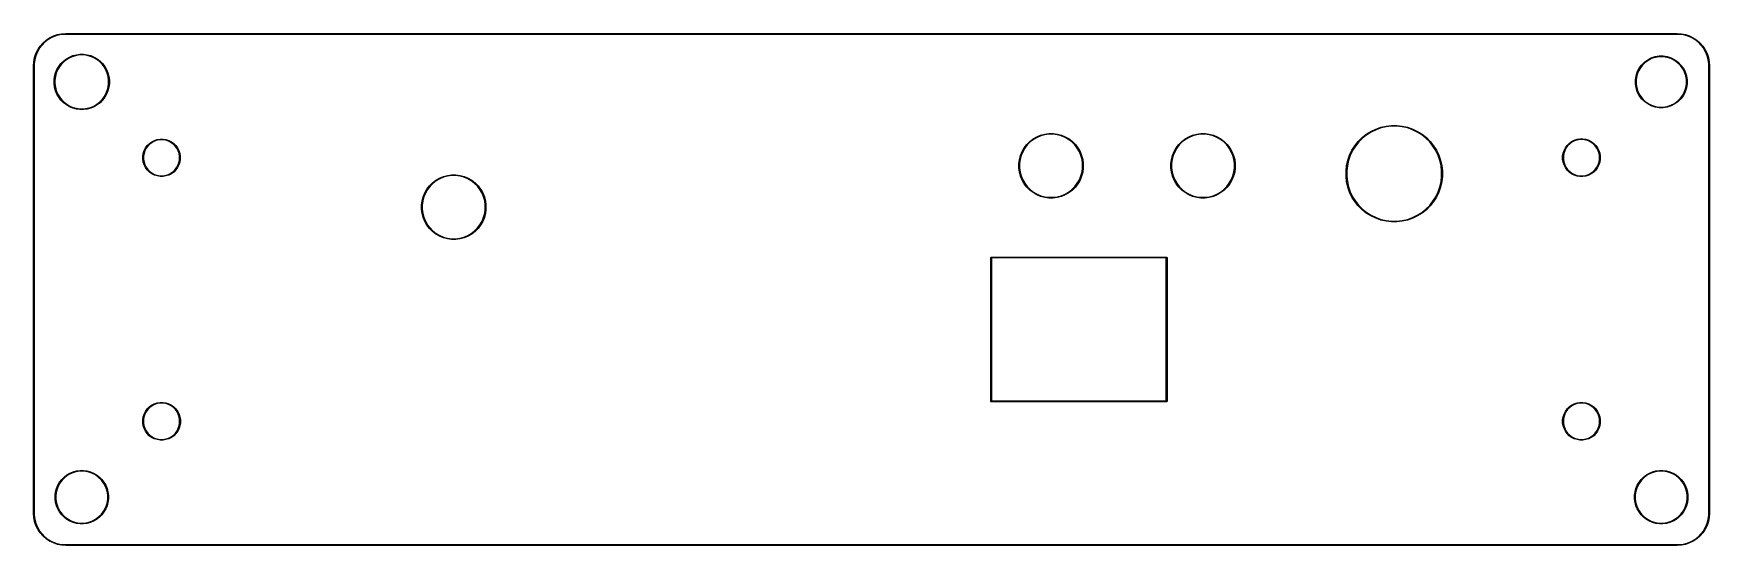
# Model space of a CAD drawing. Extents: x 2.11 to 6.24, y -3.23 to -1.97.
import ezdxf

# ---------------------------------------------------------------- set-up
doc = ezdxf.new("R2010")
doc.units = 0
doc.header["$MEASUREMENT"] = 0
doc.layers.add('BLACK', color=7, linetype='CONTINUOUS')

msp = doc.modelspace()

# ---------------------------------------------------------------- linework, layer by layer
at = {"layer": 'BLACK', "linetype": 'CONTINUOUS'}
for p, q in [((2.1443, -1.985), (2.1362, -1.9912)), ((2.1391, -1.9866), (2.1477, -1.9808)), ((2.1531, -1.9799), (2.1443, -1.985)), ((2.1477, -1.9808), (2.1571, -1.9761)), ((2.1626, -1.976), (2.1531, -1.9799)), ((2.1571, -1.9761), (2.167, -1.9728)), ((2.1724, -1.9734), (2.1626, -1.976)), ((2.167, -1.9728), (2.1772, -1.9708)), ((2.1825, -1.972), (2.1724, -1.9734)), ((2.1772, -1.9708), (2.1876, -1.9701)), ((2.1876, -1.972), (2.1825, -1.972)), ((2.1876, -1.9701), (6.164, -1.9701)), ((6.164, -1.972), (2.1876, -1.972)), ((6.164, -1.9701), (6.1744, -1.9708)), ((6.1691, -1.972), (6.164, -1.972)), ((6.1792, -1.9734), (6.1691, -1.972)), ((6.1744, -1.9708), (6.1846, -1.9728)), ((6.189, -1.976), (6.1792, -1.9734)), ((6.1846, -1.9728), (6.1945, -1.9761)), ((6.1984, -1.9799), (6.189, -1.976)), ((6.1945, -1.9761), (6.2038, -1.9808)), ((6.2073, -1.985), (6.1984, -1.9799)), ((6.2038, -1.9808), (6.2125, -1.9866)), ((6.2154, -1.9912), (6.2073, -1.985)), ((2.1106, -2.0292), (2.1139, -2.0193)), ((2.1138, -2.0248), (2.1112, -2.0346)), ((2.1177, -2.0153), (2.1138, -2.0248)), ((2.1139, -2.0193), (2.1186, -2.0099)), ((2.1228, -2.0065), (2.1177, -2.0153)), ((2.1186, -2.0099), (2.1243, -2.0013)), ((2.129, -1.9984), (2.1228, -2.0065)), ((2.1243, -2.0013), (2.1312, -1.9934)), ((2.1362, -1.9912), (2.129, -1.9984)), ((2.1312, -1.9934), (2.1391, -1.9866)), ((2.1968, -2.028), (2.205, -2.0245)), ((2.2056, -2.0263), (2.1976, -2.0296)), ((2.205, -2.0245), (2.2137, -2.0222)), ((2.214, -2.024), (2.2056, -2.0263)), ((2.2137, -2.0222), (2.2225, -2.0211)), ((2.2226, -2.0229), (2.214, -2.024)), ((2.2225, -2.0211), (2.2314, -2.0211)), ((2.2313, -2.0229), (2.2226, -2.0229)), ((2.2399, -2.024), (2.2313, -2.0229)), ((2.2314, -2.0211), (2.2403, -2.0222)), ((2.2483, -2.0263), (2.2399, -2.024)), ((2.2403, -2.0222), (2.2489, -2.0245)), ((2.2564, -2.0296), (2.2483, -2.0263)), ((2.2489, -2.0245), (2.2572, -2.028)), ((6.1097, -2.027), (6.1196, -2.0254)), ((6.1196, -2.0254), (6.1296, -2.0254)), ((6.1296, -2.0254), (6.1395, -2.027)), ((6.2125, -1.9866), (6.2204, -1.9934)), ((6.2226, -1.9984), (6.2154, -1.9912)), ((6.2204, -1.9934), (6.2272, -2.0013)), ((6.2288, -2.0065), (6.2226, -1.9984)), ((6.2272, -2.0013), (6.233, -2.0099)), ((6.2339, -2.0153), (6.2288, -2.0065)), ((6.233, -2.0099), (6.2376, -2.0193)), ((6.2378, -2.0248), (6.2339, -2.0153)), ((6.2376, -2.0193), (6.241, -2.0292)), ((6.2404, -2.0346), (6.2378, -2.0248)), ((2.1079, -2.0498), (2.1086, -2.0394)), ((2.1079, -3.1522), (2.1079, -2.0498)), ((2.1086, -2.0394), (2.1106, -2.0292)), ((2.1112, -2.0346), (2.1098, -2.0447)), ((2.1098, -2.0447), (2.1098, -2.0498)), ((2.1098, -2.0498), (2.1098, -3.1522)), ((2.16, -2.0759), (2.1623, -2.0672)), ((2.1641, -2.0678), (2.1618, -2.0762)), ((2.1623, -2.0672), (2.1657, -2.059)), ((2.1674, -2.0598), (2.1641, -2.0678)), ((2.1657, -2.059), (2.1702, -2.0513)), ((2.1717, -2.0523), (2.1674, -2.0598)), ((2.1702, -2.0513), (2.1756, -2.0442)), ((2.177, -2.0454), (2.1717, -2.0523)), ((2.1756, -2.0442), (2.182, -2.0379)), ((2.1832, -2.0392), (2.177, -2.0454)), ((2.182, -2.0379), (2.189, -2.0324)), ((2.1901, -2.0339), (2.1832, -2.0392)), ((2.189, -2.0324), (2.1968, -2.028)), ((2.1976, -2.0296), (2.1901, -2.0339)), ((2.2639, -2.0339), (2.2564, -2.0296)), ((2.2572, -2.028), (2.2649, -2.0324)), ((2.2708, -2.0392), (2.2639, -2.0339)), ((2.2649, -2.0324), (2.272, -2.0379)), ((2.2769, -2.0454), (2.2708, -2.0392)), ((2.272, -2.0379), (2.2783, -2.0442)), ((2.2822, -2.0523), (2.2769, -2.0454)), ((2.2783, -2.0442), (2.2837, -2.0513)), ((2.2866, -2.0598), (2.2822, -2.0523)), ((2.2837, -2.0513), (2.2882, -2.059)), ((2.2899, -2.0678), (2.2866, -2.0598)), ((2.2882, -2.059), (2.2916, -2.0672)), ((2.2921, -2.0762), (2.2899, -2.0678)), ((2.2916, -2.0672), (2.2939, -2.0759)), ((6.0624, -2.0742), (6.0655, -2.0647)), ((6.0671, -2.0654), (6.0641, -2.0747)), ((6.0655, -2.0647), (6.0701, -2.0557)), ((6.0716, -2.0567), (6.0671, -2.0654)), ((6.0701, -2.0557), (6.076, -2.0476)), ((6.0773, -2.0488), (6.0716, -2.0567)), ((6.076, -2.0476), (6.0831, -2.0405)), ((6.0842, -2.0419), (6.0773, -2.0488)), ((6.0831, -2.0405), (6.0912, -2.0346)), ((6.0921, -2.0361), (6.0842, -2.0419)), ((6.0912, -2.0346), (6.1001, -2.0301)), ((6.1008, -2.0317), (6.0921, -2.0361)), ((6.1001, -2.0301), (6.1097, -2.027)), ((6.1101, -2.0287), (6.1008, -2.0317)), ((6.1197, -2.0272), (6.1101, -2.0287)), ((6.1295, -2.0272), (6.1197, -2.0272)), ((6.1391, -2.0287), (6.1295, -2.0272)), ((6.1484, -2.0317), (6.1391, -2.0287)), ((6.1395, -2.027), (6.1491, -2.0301)), ((6.1571, -2.0361), (6.1484, -2.0317)), ((6.1491, -2.0301), (6.158, -2.0346)), ((6.165, -2.0419), (6.1571, -2.0361)), ((6.158, -2.0346), (6.1662, -2.0405)), ((6.1719, -2.0488), (6.165, -2.0419)), ((6.1662, -2.0405), (6.1733, -2.0476)), ((6.1776, -2.0567), (6.1719, -2.0488)), ((6.1733, -2.0476), (6.1792, -2.0557)), ((6.1821, -2.0654), (6.1776, -2.0567)), ((6.1792, -2.0557), (6.1837, -2.0647)), ((6.1851, -2.0747), (6.1821, -2.0654)), ((6.1837, -2.0647), (6.1868, -2.0742)), ((6.2417, -2.0447), (6.2404, -2.0346)), ((6.241, -2.0292), (6.243, -2.0394)), ((6.2417, -2.0498), (6.2417, -2.0447)), ((6.2417, -3.1522), (6.2417, -2.0498)), ((6.243, -2.0394), (6.2437, -2.0498)), ((6.2437, -2.0498), (6.2437, -3.1522)), ((2.1589, -2.0847), (2.16, -2.0759)), ((2.1589, -2.0848), (2.1589, -2.0847)), ((2.1589, -2.0936), (2.1589, -2.0848)), ((2.16, -2.1025), (2.1589, -2.0936)), ((2.1623, -2.1111), (2.16, -2.1025)), ((2.1618, -2.0762), (2.1607, -2.0848)), ((2.1607, -2.0848), (2.1607, -2.0935)), ((2.1607, -2.0935), (2.1618, -2.1021)), ((2.1618, -2.1021), (2.1641, -2.1105)), ((2.2899, -2.1105), (2.2921, -2.1021)), ((2.2939, -2.1025), (2.2916, -2.1111)), ((2.2933, -2.0848), (2.2921, -2.0762)), ((2.2921, -2.1021), (2.2933, -2.0935)), ((2.2933, -2.0935), (2.2933, -2.0848)), ((2.2939, -2.0759), (2.2951, -2.0847)), ((2.2951, -2.0936), (2.2939, -2.1025)), ((2.2951, -2.0847), (2.2951, -2.0936)), ((6.0608, -2.0842), (6.0624, -2.0742)), ((6.0608, -2.0843), (6.0608, -2.0842)), ((6.0608, -2.0942), (6.0608, -2.0843)), ((6.0624, -2.1041), (6.0608, -2.0942)), ((6.0655, -2.1137), (6.0624, -2.1041)), ((6.0641, -2.0747), (6.0626, -2.0843)), ((6.0626, -2.0843), (6.0626, -2.0941)), ((6.0626, -2.0941), (6.0641, -2.1037)), ((6.0641, -2.1037), (6.0671, -2.113)), ((6.1821, -2.113), (6.1851, -2.1037)), ((6.1868, -2.1041), (6.1837, -2.1137)), ((6.1866, -2.0843), (6.1851, -2.0747)), ((6.1851, -2.1037), (6.1866, -2.0941)), ((6.1866, -2.0941), (6.1866, -2.0843)), ((6.1868, -2.0742), (6.1884, -2.0842)), ((6.1884, -2.0942), (6.1868, -2.1041)), ((6.1884, -2.0842), (6.1884, -2.0942)), ((2.1657, -2.1194), (2.1623, -2.1111)), ((2.1641, -2.1105), (2.1674, -2.1186)), ((2.1702, -2.1271), (2.1657, -2.1194)), ((2.1674, -2.1186), (2.1717, -2.1261)), ((2.1756, -2.1342), (2.1702, -2.1271)), ((2.1717, -2.1261), (2.177, -2.133)), ((2.182, -2.1405), (2.1756, -2.1342)), ((2.177, -2.133), (2.1832, -2.1391)), ((2.189, -2.1459), (2.182, -2.1405)), ((2.1832, -2.1391), (2.1901, -2.1444)), ((2.1968, -2.1504), (2.189, -2.1459)), ((2.1901, -2.1444), (2.1976, -2.1488)), ((2.205, -2.1538), (2.1968, -2.1504)), ((2.1976, -2.1488), (2.2056, -2.1521)), ((2.2483, -2.1521), (2.2564, -2.1488)), ((2.2572, -2.1504), (2.2489, -2.1538)), ((2.2564, -2.1488), (2.2639, -2.1444)), ((2.2649, -2.1459), (2.2572, -2.1504)), ((2.2639, -2.1444), (2.2708, -2.1391)), ((2.272, -2.1405), (2.2649, -2.1459)), ((2.2708, -2.1391), (2.2769, -2.133)), ((2.2783, -2.1342), (2.272, -2.1405)), ((2.2769, -2.133), (2.2822, -2.1261)), ((2.2837, -2.1271), (2.2783, -2.1342)), ((2.2822, -2.1261), (2.2866, -2.1186)), ((2.2882, -2.1194), (2.2837, -2.1271)), ((2.2866, -2.1186), (2.2899, -2.1105)), ((2.2916, -2.1111), (2.2882, -2.1194)), ((6.0701, -2.1226), (6.0655, -2.1137)), ((6.0671, -2.113), (6.0716, -2.1217)), ((6.076, -2.1307), (6.0701, -2.1226)), ((6.0716, -2.1217), (6.0773, -2.1296)), ((6.0831, -2.1378), (6.076, -2.1307)), ((6.0773, -2.1296), (6.0842, -2.1365)), ((6.0912, -2.1437), (6.0831, -2.1378)), ((6.0842, -2.1365), (6.0921, -2.1422)), ((6.1001, -2.1483), (6.0912, -2.1437)), ((6.0921, -2.1422), (6.1008, -2.1466)), ((6.1097, -2.1514), (6.1001, -2.1483)), ((6.1008, -2.1466), (6.1101, -2.1497)), ((6.1101, -2.1497), (6.1197, -2.1512)), ((6.1295, -2.1512), (6.1391, -2.1497)), ((6.1391, -2.1497), (6.1484, -2.1466)), ((6.1491, -2.1483), (6.1395, -2.1514)), ((6.1484, -2.1466), (6.1571, -2.1422)), ((6.158, -2.1437), (6.1491, -2.1483)), ((6.1571, -2.1422), (6.165, -2.1365)), ((6.1662, -2.1378), (6.158, -2.1437)), ((6.165, -2.1365), (6.1719, -2.1296)), ((6.1733, -2.1307), (6.1662, -2.1378)), ((6.1719, -2.1296), (6.1776, -2.1217)), ((6.1792, -2.1226), (6.1733, -2.1307)), ((6.1776, -2.1217), (6.1821, -2.113)), ((6.1837, -2.1137), (6.1792, -2.1226)), ((2.2137, -2.1561), (2.205, -2.1538)), ((2.2056, -2.1521), (2.214, -2.1543)), ((2.2225, -2.1573), (2.2137, -2.1561)), ((2.214, -2.1543), (2.2226, -2.1555)), ((2.2314, -2.1573), (2.2225, -2.1573)), ((2.2226, -2.1555), (2.2313, -2.1555)), ((2.2313, -2.1555), (2.2399, -2.1543)), ((2.2403, -2.1561), (2.2314, -2.1573)), ((2.2399, -2.1543), (2.2483, -2.1521)), ((2.2489, -2.1538), (2.2403, -2.1561)), ((6.1196, -2.153), (6.1097, -2.1514)), ((6.1296, -2.153), (6.1196, -2.153)), ((6.1197, -2.1512), (6.1295, -2.1512)), ((6.1395, -2.1514), (6.1296, -2.153)), ((2.4061, -2.2334), (2.413, -2.2312)), ((2.4134, -2.233), (2.4068, -2.2351)), ((2.413, -2.2312), (2.4202, -2.2301)), ((2.4203, -2.2319), (2.4134, -2.233)), ((2.4202, -2.2301), (2.4274, -2.2301)), ((2.4273, -2.2319), (2.4203, -2.2319)), ((2.4342, -2.233), (2.4273, -2.2319)), ((2.4274, -2.2301), (2.4346, -2.2312)), ((2.4408, -2.2351), (2.4342, -2.233)), ((2.4346, -2.2312), (2.4415, -2.2334)), ((4.5663, -2.236), (4.5746, -2.2296)), ((4.5756, -2.2311), (4.5675, -2.2373)), ((4.5746, -2.2296), (4.5836, -2.2244)), ((4.5844, -2.226), (4.5756, -2.2311)), ((4.5836, -2.2244), (4.5932, -2.2204)), ((4.5938, -2.2221), (4.5844, -2.226)), ((4.5932, -2.2204), (4.6033, -2.2177)), ((4.6037, -2.2195), (4.5938, -2.2221)), ((4.6033, -2.2177), (4.6136, -2.2164)), ((4.6138, -2.2181), (4.6037, -2.2195)), ((4.6136, -2.2164), (4.6241, -2.2164)), ((4.624, -2.2181), (4.6138, -2.2181)), ((4.6341, -2.2195), (4.624, -2.2181)), ((4.6241, -2.2164), (4.6344, -2.2177)), ((4.6439, -2.2221), (4.6341, -2.2195)), ((4.6344, -2.2177), (4.6445, -2.2204)), ((4.6533, -2.226), (4.6439, -2.2221)), ((4.6445, -2.2204), (4.6541, -2.2244)), ((4.6621, -2.2311), (4.6533, -2.226)), ((4.6541, -2.2244), (4.6632, -2.2296)), ((4.6702, -2.2373), (4.6621, -2.2311)), ((4.6632, -2.2296), (4.6714, -2.236)), ((4.9413, -2.236), (4.9496, -2.2296)), ((4.9506, -2.2311), (4.9425, -2.2373)), ((4.9496, -2.2296), (4.9586, -2.2244)), ((4.9594, -2.226), (4.9506, -2.2311)), ((4.9586, -2.2244), (4.9682, -2.2204)), ((4.9688, -2.2221), (4.9594, -2.226)), ((4.9682, -2.2204), (4.9783, -2.2177)), ((4.9787, -2.2195), (4.9688, -2.2221)), ((4.9783, -2.2177), (4.9886, -2.2164)), ((4.9888, -2.2181), (4.9787, -2.2195)), ((4.9886, -2.2164), (4.9991, -2.2164)), ((4.999, -2.2181), (4.9888, -2.2181)), ((5.0091, -2.2195), (4.999, -2.2181)), ((4.9991, -2.2164), (5.0094, -2.2177)), ((5.0189, -2.2221), (5.0091, -2.2195)), ((5.0094, -2.2177), (5.0195, -2.2204)), ((5.0283, -2.226), (5.0189, -2.2221)), ((5.0195, -2.2204), (5.0291, -2.2244)), ((5.0371, -2.2311), (5.0283, -2.226)), ((5.0291, -2.2244), (5.0382, -2.2296)), ((5.0452, -2.2373), (5.0371, -2.2311)), ((5.0382, -2.2296), (5.0464, -2.236)), ((5.3769, -2.2361), (5.3864, -2.2267)), ((5.3875, -2.228), (5.3782, -2.2373)), ((5.3864, -2.2267), (5.3968, -2.2183)), ((5.3978, -2.2198), (5.3875, -2.228)), ((5.3968, -2.2183), (5.4081, -2.2112)), ((5.409, -2.2128), (5.3978, -2.2198)), ((5.4081, -2.2112), (5.4201, -2.2054)), ((5.4208, -2.2071), (5.409, -2.2128)), ((5.4201, -2.2054), (5.4327, -2.201)), ((5.4332, -2.2027), (5.4208, -2.2071)), ((5.4327, -2.201), (5.4458, -2.1981)), ((5.4461, -2.1998), (5.4332, -2.2027)), ((5.4458, -2.1981), (5.459, -2.1966)), ((5.4591, -2.1983), (5.4461, -2.1998)), ((5.459, -2.1966), (5.4724, -2.1966)), ((5.4723, -2.1983), (5.4591, -2.1983)), ((5.4854, -2.1998), (5.4723, -2.1983)), ((5.4724, -2.1966), (5.4857, -2.1981)), ((5.4982, -2.2027), (5.4854, -2.1998)), ((5.4857, -2.1981), (5.4987, -2.201)), ((5.5106, -2.2071), (5.4982, -2.2027)), ((5.4987, -2.201), (5.5113, -2.2054)), ((5.5225, -2.2128), (5.5106, -2.2071)), ((5.5113, -2.2054), (5.5233, -2.2112)), ((5.5336, -2.2198), (5.5225, -2.2128)), ((5.5233, -2.2112), (5.5346, -2.2183)), ((5.5439, -2.228), (5.5336, -2.2198)), ((5.5346, -2.2183), (5.5451, -2.2267)), ((5.5532, -2.2373), (5.5439, -2.228)), ((5.5451, -2.2267), (5.5545, -2.2361)), ((5.9034, -2.2364), (5.9099, -2.2331)), ((5.9099, -2.2331), (5.9169, -2.2308)), ((5.9173, -2.2326), (5.9106, -2.2348)), ((5.9169, -2.2308), (5.9241, -2.2297)), ((5.9242, -2.2315), (5.9173, -2.2326)), ((5.9241, -2.2297), (5.9314, -2.2297)), ((5.9313, -2.2315), (5.9242, -2.2315)), ((5.9382, -2.2326), (5.9313, -2.2315)), ((5.9314, -2.2297), (5.9386, -2.2308)), ((5.9449, -2.2348), (5.9382, -2.2326)), ((5.9386, -2.2308), (5.9456, -2.2331)), ((5.9456, -2.2331), (5.9521, -2.2364)), ((2.3777, -2.2726), (2.3788, -2.2654)), ((2.3777, -2.2727), (2.3777, -2.2726)), ((2.3777, -2.2798), (2.3777, -2.2727)), ((2.3788, -2.2654), (2.3811, -2.2585)), ((2.3806, -2.2658), (2.3795, -2.2727)), ((2.3795, -2.2727), (2.3795, -2.2797)), ((2.3828, -2.2592), (2.3806, -2.2658)), ((2.3811, -2.2585), (2.3844, -2.252)), ((2.3859, -2.253), (2.3828, -2.2592)), ((2.3844, -2.252), (2.3886, -2.2461)), ((2.39, -2.2473), (2.3859, -2.253)), ((2.3886, -2.2461), (2.3938, -2.241)), ((2.395, -2.2424), (2.39, -2.2473)), ((2.3938, -2.241), (2.3996, -2.2367)), ((2.4006, -2.2383), (2.395, -2.2424)), ((2.3996, -2.2367), (2.4061, -2.2334)), ((2.4068, -2.2351), (2.4006, -2.2383)), ((2.447, -2.2383), (2.4408, -2.2351)), ((2.4415, -2.2334), (2.448, -2.2367)), ((2.4527, -2.2424), (2.447, -2.2383)), ((2.448, -2.2367), (2.4539, -2.241)), ((2.4576, -2.2473), (2.4527, -2.2424)), ((2.4539, -2.241), (2.459, -2.2461)), ((2.4617, -2.253), (2.4576, -2.2473)), ((2.459, -2.2461), (2.4633, -2.252)), ((2.4649, -2.2592), (2.4617, -2.253)), ((2.4633, -2.252), (2.4666, -2.2585)), ((2.467, -2.2658), (2.4649, -2.2592)), ((2.4666, -2.2585), (2.4688, -2.2654)), ((2.4681, -2.2727), (2.467, -2.2658)), ((2.4681, -2.2797), (2.4681, -2.2727)), ((2.4688, -2.2654), (2.4699, -2.2726)), ((2.4699, -2.2726), (2.4699, -2.2798)), ((4.5407, -2.2804), (4.5434, -2.2703)), ((4.5451, -2.2709), (4.5424, -2.2807)), ((4.5434, -2.2703), (4.5474, -2.2606)), ((4.549, -2.2614), (4.5451, -2.2709)), ((4.5474, -2.2606), (4.5526, -2.2516)), ((4.5541, -2.2526), (4.549, -2.2614)), ((4.5526, -2.2516), (4.5589, -2.2433)), ((4.5603, -2.2445), (4.5541, -2.2526)), ((4.5589, -2.2433), (4.5663, -2.236)), ((4.5675, -2.2373), (4.5603, -2.2445)), ((4.6774, -2.2445), (4.6702, -2.2373)), ((4.6714, -2.236), (4.6788, -2.2433)), ((4.6836, -2.2526), (4.6774, -2.2445)), ((4.6788, -2.2433), (4.6851, -2.2516)), ((4.6887, -2.2614), (4.6836, -2.2526)), ((4.6851, -2.2516), (4.6904, -2.2606)), ((4.6926, -2.2709), (4.6887, -2.2614)), ((4.6904, -2.2606), (4.6944, -2.2703)), ((4.6953, -2.2807), (4.6926, -2.2709)), ((4.6944, -2.2703), (4.6971, -2.2804)), ((4.9157, -2.2804), (4.9184, -2.2703)), ((4.9201, -2.2709), (4.9174, -2.2807)), ((4.9184, -2.2703), (4.9224, -2.2606)), ((4.924, -2.2614), (4.9201, -2.2709)), ((4.9224, -2.2606), (4.9276, -2.2516)), ((4.9291, -2.2526), (4.924, -2.2614)), ((4.9276, -2.2516), (4.9339, -2.2433)), ((4.9353, -2.2445), (4.9291, -2.2526)), ((4.9339, -2.2433), (4.9413, -2.236)), ((4.9425, -2.2373), (4.9353, -2.2445)), ((5.0524, -2.2445), (5.0452, -2.2373)), ((5.0464, -2.236), (5.0538, -2.2433)), ((5.0586, -2.2526), (5.0524, -2.2445)), ((5.0538, -2.2433), (5.0601, -2.2516)), ((5.0637, -2.2614), (5.0586, -2.2526)), ((5.0601, -2.2516), (5.0654, -2.2606)), ((5.0676, -2.2709), (5.0637, -2.2614)), ((5.0654, -2.2606), (5.0694, -2.2703)), ((5.0703, -2.2807), (5.0676, -2.2709)), ((5.0694, -2.2703), (5.0721, -2.2804)), ((5.3513, -2.2825), (5.3557, -2.2699)), ((5.3573, -2.2706), (5.353, -2.283)), ((5.3557, -2.2699), (5.3615, -2.2579)), ((5.363, -2.2587), (5.3573, -2.2706)), ((5.3615, -2.2579), (5.3686, -2.2466)), ((5.37, -2.2476), (5.363, -2.2587)), ((5.3686, -2.2466), (5.3769, -2.2361)), ((5.3782, -2.2373), (5.37, -2.2476)), ((5.5614, -2.2476), (5.5532, -2.2373)), ((5.5545, -2.2361), (5.5628, -2.2466)), ((5.5684, -2.2587), (5.5614, -2.2476)), ((5.5628, -2.2466), (5.5699, -2.2579)), ((5.5741, -2.2706), (5.5684, -2.2587)), ((5.5699, -2.2579), (5.5757, -2.2699)), ((5.5784, -2.283), (5.5741, -2.2706)), ((5.5757, -2.2699), (5.5801, -2.2825)), ((5.8813, -2.2725), (5.8824, -2.2653)), ((5.8813, -2.2727), (5.8813, -2.2725)), ((5.8813, -2.2798), (5.8813, -2.2727)), ((5.8824, -2.2653), (5.8847, -2.2583)), ((5.8842, -2.2657), (5.8831, -2.2727)), ((5.8831, -2.2727), (5.8831, -2.2797)), ((5.8864, -2.259), (5.8842, -2.2657)), ((5.8847, -2.2583), (5.888, -2.2518)), ((5.8895, -2.2528), (5.8864, -2.259)), ((5.888, -2.2518), (5.8923, -2.2459)), ((5.8937, -2.2471), (5.8895, -2.2528)), ((5.8923, -2.2459), (5.8975, -2.2407)), ((5.8987, -2.2421), (5.8937, -2.2471)), ((5.8975, -2.2407), (5.9034, -2.2364)), ((5.9043, -2.238), (5.8987, -2.2421)), ((5.9106, -2.2348), (5.9043, -2.238)), ((5.9512, -2.238), (5.9449, -2.2348)), ((5.9569, -2.2421), (5.9512, -2.238)), ((5.9521, -2.2364), (5.958, -2.2407)), ((5.9618, -2.2471), (5.9569, -2.2421)), ((5.958, -2.2407), (5.9632, -2.2459)), ((5.966, -2.2528), (5.9618, -2.2471)), ((5.9632, -2.2459), (5.9675, -2.2518)), ((5.9692, -2.259), (5.966, -2.2528)), ((5.9675, -2.2518), (5.9708, -2.2583)), ((5.9713, -2.2657), (5.9692, -2.259)), ((5.9708, -2.2583), (5.9731, -2.2653)), ((5.9724, -2.2727), (5.9713, -2.2657)), ((5.9724, -2.2797), (5.9724, -2.2727)), ((5.9731, -2.2653), (5.9743, -2.2725)), ((5.9743, -2.2725), (5.9743, -2.2798)), ((2.3788, -2.287), (2.3777, -2.2798)), ((2.3811, -2.2939), (2.3788, -2.287)), ((2.3795, -2.2797), (2.3806, -2.2866)), ((2.3806, -2.2866), (2.3828, -2.2932)), ((2.3844, -2.3004), (2.3811, -2.2939)), ((2.3828, -2.2932), (2.3859, -2.2994)), ((2.3886, -2.3062), (2.3844, -2.3004)), ((2.3859, -2.2994), (2.39, -2.305)), ((2.3938, -2.3114), (2.3886, -2.3062)), ((2.39, -2.305), (2.395, -2.31)), ((2.3996, -2.3156), (2.3938, -2.3114)), ((2.395, -2.31), (2.4006, -2.3141)), ((2.4061, -2.3189), (2.3996, -2.3156)), ((2.4006, -2.3141), (2.4068, -2.3172)), ((2.4408, -2.3172), (2.447, -2.3141)), ((2.448, -2.3156), (2.4415, -2.3189)), ((2.447, -2.3141), (2.4527, -2.31)), ((2.4539, -2.3114), (2.448, -2.3156)), ((2.4527, -2.31), (2.4576, -2.305)), ((2.459, -2.3062), (2.4539, -2.3114)), ((2.4576, -2.305), (2.4617, -2.2994)), ((2.4633, -2.3004), (2.459, -2.3062)), ((2.4617, -2.2994), (2.4649, -2.2932)), ((2.4666, -2.2939), (2.4633, -2.3004)), ((2.4649, -2.2932), (2.467, -2.2866)), ((2.4688, -2.287), (2.4666, -2.2939)), ((2.467, -2.2866), (2.4681, -2.2797)), ((2.4699, -2.2798), (2.4688, -2.287)), ((4.5393, -2.2907), (4.5407, -2.2804)), ((4.5393, -2.2908), (4.5393, -2.2907)), ((4.5393, -2.3011), (4.5393, -2.2908)), ((4.5407, -2.3115), (4.5393, -2.3011)), ((4.5434, -2.3215), (4.5407, -2.3115)), ((4.5424, -2.2807), (4.5411, -2.2908)), ((4.5411, -2.2908), (4.5411, -2.301)), ((4.5411, -2.301), (4.5424, -2.3111)), ((4.5424, -2.3111), (4.5451, -2.321)), ((4.6926, -2.321), (4.6953, -2.3111)), ((4.6971, -2.3115), (4.6944, -2.3215)), ((4.6966, -2.2908), (4.6953, -2.2807)), ((4.6953, -2.3111), (4.6966, -2.301)), ((4.6966, -2.301), (4.6966, -2.2908)), ((4.6971, -2.2804), (4.6984, -2.2907)), ((4.6984, -2.3011), (4.6971, -2.3115)), ((4.6984, -2.2907), (4.6984, -2.3011)), ((4.9143, -2.2907), (4.9157, -2.2804)), ((4.9143, -2.2908), (4.9143, -2.2907)), ((4.9143, -2.3011), (4.9143, -2.2908)), ((4.9157, -2.3115), (4.9143, -2.3011)), ((4.9184, -2.3215), (4.9157, -2.3115)), ((4.9174, -2.2807), (4.9161, -2.2908)), ((4.9161, -2.2908), (4.9161, -2.301)), ((4.9161, -2.301), (4.9174, -2.3111)), ((4.9174, -2.3111), (4.9201, -2.321)), ((5.0676, -2.321), (5.0703, -2.3111)), ((5.0721, -2.3115), (5.0694, -2.3215)), ((5.0716, -2.2908), (5.0703, -2.2807)), ((5.0703, -2.3111), (5.0716, -2.301)), ((5.0716, -2.301), (5.0716, -2.2908)), ((5.0721, -2.2804), (5.0734, -2.2907)), ((5.0734, -2.3011), (5.0721, -2.3115)), ((5.0734, -2.2907), (5.0734, -2.3011)), ((5.3468, -2.3088), (5.3483, -2.2955)), ((5.3468, -2.3089), (5.3468, -2.3088)), ((5.3468, -2.3222), (5.3468, -2.3089)), ((5.3483, -2.2955), (5.3513, -2.2825)), ((5.3501, -2.2958), (5.3486, -2.3089)), ((5.3486, -2.3089), (5.3486, -2.3221)), ((5.353, -2.283), (5.3501, -2.2958)), ((5.5814, -2.2958), (5.5784, -2.283)), ((5.5801, -2.2825), (5.5831, -2.2955)), ((5.5828, -2.3089), (5.5814, -2.2958)), ((5.5828, -2.3221), (5.5828, -2.3089)), ((5.5831, -2.2955), (5.5846, -2.3088)), ((5.5846, -2.3088), (5.5846, -2.3222)), ((5.8824, -2.2871), (5.8813, -2.2798)), ((5.8847, -2.294), (5.8824, -2.2871)), ((5.8831, -2.2797), (5.8842, -2.2866)), ((5.8842, -2.2866), (5.8864, -2.2933)), ((5.888, -2.3006), (5.8847, -2.294)), ((5.8864, -2.2933), (5.8895, -2.2996)), ((5.8923, -2.3065), (5.888, -2.3006)), ((5.8895, -2.2996), (5.8937, -2.3053)), ((5.8975, -2.3116), (5.8923, -2.3065)), ((5.8937, -2.3053), (5.8987, -2.3103)), ((5.9034, -2.316), (5.8975, -2.3116)), ((5.8987, -2.3103), (5.9043, -2.3144)), ((5.9099, -2.3193), (5.9034, -2.316)), ((5.9043, -2.3144), (5.9106, -2.3176)), ((5.9449, -2.3176), (5.9512, -2.3144)), ((5.9521, -2.316), (5.9456, -2.3193)), ((5.9512, -2.3144), (5.9569, -2.3103)), ((5.958, -2.3116), (5.9521, -2.316)), ((5.9569, -2.3103), (5.9618, -2.3053)), ((5.9632, -2.3065), (5.958, -2.3116)), ((5.9618, -2.3053), (5.966, -2.2996)), ((5.9675, -2.3006), (5.9632, -2.3065)), ((5.966, -2.2996), (5.9692, -2.2933)), ((5.9708, -2.294), (5.9675, -2.3006)), ((5.9692, -2.2933), (5.9713, -2.2866)), ((5.9731, -2.2871), (5.9708, -2.294)), ((5.9713, -2.2866), (5.9724, -2.2797)), ((5.9743, -2.2798), (5.9731, -2.2871)), ((2.413, -2.3212), (2.4061, -2.3189)), ((2.4068, -2.3172), (2.4134, -2.3194)), ((2.4202, -2.3223), (2.413, -2.3212)), ((2.4134, -2.3194), (2.4203, -2.3205)), ((2.4274, -2.3223), (2.4202, -2.3223)), ((2.4203, -2.3205), (2.4273, -2.3205)), ((2.4273, -2.3205), (2.4342, -2.3194)), ((2.4346, -2.3212), (2.4274, -2.3223)), ((2.4342, -2.3194), (2.4408, -2.3172)), ((2.4415, -2.3189), (2.4346, -2.3212)), ((3.0734, -2.3626), (3.0786, -2.3536)), ((3.0801, -2.3546), (3.075, -2.3634)), ((3.0786, -2.3536), (3.0849, -2.3453)), ((3.0863, -2.3465), (3.0801, -2.3546)), ((3.0849, -2.3453), (3.0923, -2.338)), ((3.0935, -2.3393), (3.0863, -2.3465)), ((3.0923, -2.338), (3.1006, -2.3316)), ((3.1016, -2.3331), (3.0935, -2.3393)), ((3.1006, -2.3316), (3.1096, -2.3264)), ((3.1104, -2.328), (3.1016, -2.3331)), ((3.1096, -2.3264), (3.1192, -2.3224)), ((3.1198, -2.3241), (3.1104, -2.328)), ((3.1192, -2.3224), (3.1293, -2.3197)), ((3.1297, -2.3215), (3.1198, -2.3241)), ((3.1293, -2.3197), (3.1396, -2.3184)), ((3.1398, -2.3201), (3.1297, -2.3215)), ((3.1396, -2.3184), (3.1501, -2.3184)), ((3.15, -2.3201), (3.1398, -2.3201)), ((3.1601, -2.3215), (3.15, -2.3201)), ((3.1501, -2.3184), (3.1604, -2.3197)), ((3.1699, -2.3241), (3.1601, -2.3215)), ((3.1604, -2.3197), (3.1705, -2.3224)), ((3.1793, -2.328), (3.1699, -2.3241)), ((3.1705, -2.3224), (3.1801, -2.3264)), ((3.1881, -2.3331), (3.1793, -2.328)), ((3.1801, -2.3264), (3.1892, -2.3316)), ((3.1962, -2.3393), (3.1881, -2.3331)), ((3.1892, -2.3316), (3.1974, -2.338)), ((3.2034, -2.3465), (3.1962, -2.3393)), ((3.1974, -2.338), (3.2048, -2.3453)), ((3.2096, -2.3546), (3.2034, -2.3465)), ((3.2048, -2.3453), (3.2111, -2.3536)), ((3.2147, -2.3634), (3.2096, -2.3546)), ((3.2111, -2.3536), (3.2164, -2.3626)), ((4.5474, -2.3312), (4.5434, -2.3215)), ((4.5451, -2.321), (4.549, -2.3304)), ((4.5526, -2.3402), (4.5474, -2.3312)), ((4.549, -2.3304), (4.5541, -2.3392)), ((4.5589, -2.3485), (4.5526, -2.3402)), ((4.5541, -2.3392), (4.5603, -2.3473)), ((4.5663, -2.3558), (4.5589, -2.3485)), ((4.5603, -2.3473), (4.5675, -2.3545)), ((4.5746, -2.3622), (4.5663, -2.3558)), ((4.5675, -2.3545), (4.5756, -2.3607)), ((4.6621, -2.3607), (4.6702, -2.3545)), ((4.6714, -2.3558), (4.6632, -2.3622)), ((4.6702, -2.3545), (4.6774, -2.3473)), ((4.6788, -2.3485), (4.6714, -2.3558)), ((4.6774, -2.3473), (4.6836, -2.3392)), ((4.6851, -2.3402), (4.6788, -2.3485)), ((4.6836, -2.3392), (4.6887, -2.3304)), ((4.6904, -2.3312), (4.6851, -2.3402)), ((4.6887, -2.3304), (4.6926, -2.321)), ((4.6944, -2.3215), (4.6904, -2.3312)), ((4.9224, -2.3312), (4.9184, -2.3215)), ((4.9201, -2.321), (4.924, -2.3304)), ((4.9276, -2.3402), (4.9224, -2.3312)), ((4.924, -2.3304), (4.9291, -2.3392)), ((4.9339, -2.3485), (4.9276, -2.3402)), ((4.9291, -2.3392), (4.9353, -2.3473)), ((4.9413, -2.3558), (4.9339, -2.3485)), ((4.9353, -2.3473), (4.9425, -2.3545)), ((4.9496, -2.3622), (4.9413, -2.3558)), ((4.9425, -2.3545), (4.9506, -2.3607)), ((5.0371, -2.3607), (5.0452, -2.3545)), ((5.0464, -2.3558), (5.0382, -2.3622)), ((5.0452, -2.3545), (5.0524, -2.3473)), ((5.0538, -2.3485), (5.0464, -2.3558)), ((5.0524, -2.3473), (5.0586, -2.3392)), ((5.0601, -2.3402), (5.0538, -2.3485)), ((5.0586, -2.3392), (5.0637, -2.3304)), ((5.0654, -2.3312), (5.0601, -2.3402)), ((5.0637, -2.3304), (5.0676, -2.321)), ((5.0694, -2.3215), (5.0654, -2.3312)), ((5.3483, -2.3354), (5.3468, -2.3222)), ((5.3513, -2.3484), (5.3483, -2.3354)), ((5.3486, -2.3221), (5.3501, -2.3351)), ((5.3501, -2.3351), (5.353, -2.3479)), ((5.3557, -2.361), (5.3513, -2.3484)), ((5.353, -2.3479), (5.3573, -2.3604)), ((5.5741, -2.3604), (5.5784, -2.3479)), ((5.5801, -2.3484), (5.5757, -2.361)), ((5.5784, -2.3479), (5.5814, -2.3351)), ((5.5831, -2.3354), (5.5801, -2.3484)), ((5.5814, -2.3351), (5.5828, -2.3221)), ((5.5846, -2.3222), (5.5831, -2.3354)), ((5.9169, -2.3215), (5.9099, -2.3193)), ((5.9106, -2.3176), (5.9173, -2.3198)), ((5.9241, -2.3227), (5.9169, -2.3215)), ((5.9173, -2.3198), (5.9242, -2.3209)), ((5.9314, -2.3227), (5.9241, -2.3227)), ((5.9242, -2.3209), (5.9313, -2.3209)), ((5.9313, -2.3209), (5.9382, -2.3198)), ((5.9386, -2.3215), (5.9314, -2.3227)), ((5.9382, -2.3198), (5.9449, -2.3176)), ((5.9456, -2.3193), (5.9386, -2.3215)), ((3.0653, -2.3927), (3.0667, -2.3824)), ((3.0653, -2.3928), (3.0653, -2.3927)), ((3.0653, -2.4031), (3.0653, -2.3928)), ((3.0667, -2.3824), (3.0694, -2.3723)), ((3.0684, -2.3827), (3.0671, -2.3928)), ((3.0671, -2.3928), (3.0671, -2.403)), ((3.0711, -2.3729), (3.0684, -2.3827)), ((3.0694, -2.3723), (3.0734, -2.3626)), ((3.075, -2.3634), (3.0711, -2.3729)), ((3.2186, -2.3729), (3.2147, -2.3634)), ((3.2164, -2.3626), (3.2204, -2.3723)), ((3.2213, -2.3827), (3.2186, -2.3729)), ((3.2204, -2.3723), (3.2231, -2.3824)), ((3.2226, -2.3928), (3.2213, -2.3827)), ((3.2226, -2.403), (3.2226, -2.3928)), ((3.2231, -2.3824), (3.2244, -2.3927)), ((3.2244, -2.3927), (3.2244, -2.4031)), ((4.5836, -2.3674), (4.5746, -2.3622)), ((4.5756, -2.3607), (4.5844, -2.3658)), ((4.5932, -2.3714), (4.5836, -2.3674)), ((4.5844, -2.3658), (4.5938, -2.3697)), ((4.6033, -2.3741), (4.5932, -2.3714)), ((4.5938, -2.3697), (4.6037, -2.3723)), ((4.6136, -2.3755), (4.6033, -2.3741)), ((4.6037, -2.3723), (4.6138, -2.3737)), ((4.6241, -2.3755), (4.6136, -2.3755)), ((4.6138, -2.3737), (4.624, -2.3737)), ((4.624, -2.3737), (4.6341, -2.3723)), ((4.6344, -2.3741), (4.6241, -2.3755)), ((4.6341, -2.3723), (4.6439, -2.3697)), ((4.6445, -2.3714), (4.6344, -2.3741)), ((4.6439, -2.3697), (4.6533, -2.3658)), ((4.6541, -2.3674), (4.6445, -2.3714)), ((4.6533, -2.3658), (4.6621, -2.3607)), ((4.6632, -2.3622), (4.6541, -2.3674)), ((4.9586, -2.3674), (4.9496, -2.3622)), ((4.9506, -2.3607), (4.9594, -2.3658)), ((4.9682, -2.3714), (4.9586, -2.3674)), ((4.9594, -2.3658), (4.9688, -2.3697)), ((4.9783, -2.3741), (4.9682, -2.3714)), ((4.9688, -2.3697), (4.9787, -2.3723)), ((4.9886, -2.3755), (4.9783, -2.3741)), ((4.9787, -2.3723), (4.9888, -2.3737)), ((4.9991, -2.3755), (4.9886, -2.3755)), ((4.9888, -2.3737), (4.999, -2.3737)), ((4.999, -2.3737), (5.0091, -2.3723)), ((5.0094, -2.3741), (4.9991, -2.3755)), ((5.0091, -2.3723), (5.0189, -2.3697)), ((5.0195, -2.3714), (5.0094, -2.3741)), ((5.0189, -2.3697), (5.0283, -2.3658)), ((5.0291, -2.3674), (5.0195, -2.3714)), ((5.0283, -2.3658), (5.0371, -2.3607)), ((5.0382, -2.3622), (5.0291, -2.3674)), ((5.3615, -2.3731), (5.3557, -2.361)), ((5.3573, -2.3604), (5.363, -2.3722)), ((5.3686, -2.3844), (5.3615, -2.3731)), ((5.363, -2.3722), (5.37, -2.3834)), ((5.3769, -2.3948), (5.3686, -2.3844)), ((5.37, -2.3834), (5.3782, -2.3936)), ((5.3864, -2.4043), (5.3769, -2.3948)), ((5.3782, -2.3936), (5.3875, -2.4029)), ((5.5439, -2.4029), (5.5532, -2.3936)), ((5.5545, -2.3948), (5.5451, -2.4043)), ((5.5532, -2.3936), (5.5614, -2.3834)), ((5.5628, -2.3844), (5.5545, -2.3948)), ((5.5614, -2.3834), (5.5684, -2.3722)), ((5.5699, -2.3731), (5.5628, -2.3844)), ((5.5684, -2.3722), (5.5741, -2.3604)), ((5.5757, -2.361), (5.5699, -2.3731)), ((3.0667, -2.4135), (3.0653, -2.4031)), ((3.0694, -2.4235), (3.0667, -2.4135)), ((3.0671, -2.403), (3.0684, -2.4131)), ((3.0684, -2.4131), (3.0711, -2.423)), ((3.0734, -2.4332), (3.0694, -2.4235)), ((3.0711, -2.423), (3.075, -2.4324)), ((3.0786, -2.4422), (3.0734, -2.4332)), ((3.075, -2.4324), (3.0801, -2.4412)), ((3.2096, -2.4412), (3.2147, -2.4324)), ((3.2164, -2.4332), (3.2111, -2.4422)), ((3.2147, -2.4324), (3.2186, -2.423)), ((3.2204, -2.4235), (3.2164, -2.4332)), ((3.2186, -2.423), (3.2213, -2.4131)), ((3.2231, -2.4135), (3.2204, -2.4235)), ((3.2213, -2.4131), (3.2226, -2.403)), ((3.2244, -2.4031), (3.2231, -2.4135)), ((5.3968, -2.4126), (5.3864, -2.4043)), ((5.3875, -2.4029), (5.3978, -2.4111)), ((5.4081, -2.4197), (5.3968, -2.4126)), ((5.3978, -2.4111), (5.409, -2.4181)), ((5.4201, -2.4255), (5.4081, -2.4197)), ((5.409, -2.4181), (5.4208, -2.4239)), ((5.4327, -2.4299), (5.4201, -2.4255)), ((5.4208, -2.4239), (5.4332, -2.4282)), ((5.4458, -2.4329), (5.4327, -2.4299)), ((5.4332, -2.4282), (5.4461, -2.4311)), ((5.459, -2.4344), (5.4458, -2.4329)), ((5.4461, -2.4311), (5.4591, -2.4326)), ((5.4724, -2.4344), (5.459, -2.4344)), ((5.4591, -2.4326), (5.4723, -2.4326)), ((5.4723, -2.4326), (5.4854, -2.4311)), ((5.4857, -2.4329), (5.4724, -2.4344)), ((5.4854, -2.4311), (5.4982, -2.4282)), ((5.4987, -2.4299), (5.4857, -2.4329)), ((5.4982, -2.4282), (5.5106, -2.4239)), ((5.5113, -2.4255), (5.4987, -2.4299)), ((5.5106, -2.4239), (5.5225, -2.4181)), ((5.5233, -2.4197), (5.5113, -2.4255)), ((5.5225, -2.4181), (5.5336, -2.4111)), ((5.5346, -2.4126), (5.5233, -2.4197)), ((5.5336, -2.4111), (5.5439, -2.4029)), ((5.5451, -2.4043), (5.5346, -2.4126)), ((3.0849, -2.4505), (3.0786, -2.4422)), ((3.0801, -2.4412), (3.0863, -2.4493)), ((3.0923, -2.4578), (3.0849, -2.4505)), ((3.0863, -2.4493), (3.0935, -2.4565)), ((3.1006, -2.4642), (3.0923, -2.4578)), ((3.0935, -2.4565), (3.1016, -2.4627)), ((3.1096, -2.4694), (3.1006, -2.4642)), ((3.1016, -2.4627), (3.1104, -2.4678)), ((3.1192, -2.4734), (3.1096, -2.4694)), ((3.1104, -2.4678), (3.1198, -2.4717)), ((3.1293, -2.4761), (3.1192, -2.4734)), ((3.1198, -2.4717), (3.1297, -2.4743)), ((3.1396, -2.4775), (3.1293, -2.4761)), ((3.1297, -2.4743), (3.1398, -2.4757)), ((3.1501, -2.4775), (3.1396, -2.4775)), ((3.1398, -2.4757), (3.15, -2.4757)), ((3.15, -2.4757), (3.1601, -2.4743)), ((3.1604, -2.4761), (3.1501, -2.4775)), ((3.1601, -2.4743), (3.1699, -2.4717)), ((3.1705, -2.4734), (3.1604, -2.4761)), ((3.1699, -2.4717), (3.1793, -2.4678)), ((3.1801, -2.4694), (3.1705, -2.4734)), ((3.1793, -2.4678), (3.1881, -2.4627)), ((3.1892, -2.4642), (3.1801, -2.4694)), ((3.1881, -2.4627), (3.1962, -2.4565)), ((3.1974, -2.4578), (3.1892, -2.4642)), ((3.1962, -2.4565), (3.2034, -2.4493)), ((3.2048, -2.4505), (3.1974, -2.4578)), ((3.2034, -2.4493), (3.2096, -2.4412)), ((3.2111, -2.4422), (3.2048, -2.4505)), ((4.4701, -2.5222), (4.4702, -2.5219)), ((4.4701, -2.8766), (4.4701, -2.5222)), ((4.4702, -2.5219), (4.4707, -2.5213)), ((4.4707, -2.5213), (4.4711, -2.5213)), ((4.4711, -2.5213), (4.9041, -2.5213)), ((4.9041, -2.5213), (4.9045, -2.5213)), ((4.9045, -2.5213), (4.905, -2.5219)), ((4.905, -2.5219), (4.9051, -2.5222)), ((4.9051, -2.5222), (4.9051, -2.8766)), ((4.472, -2.5232), (4.472, -2.8756)), ((4.9031, -2.5232), (4.472, -2.5232)), ((4.9031, -2.8756), (4.9031, -2.5232)), ((2.3884, -2.8955), (2.3935, -2.8903)), ((2.3947, -2.8917), (2.3897, -2.8967)), ((2.3935, -2.8903), (2.3994, -2.886)), ((2.4004, -2.8876), (2.3947, -2.8917)), ((2.3994, -2.886), (2.406, -2.8827)), ((2.4067, -2.8844), (2.4004, -2.8876)), ((2.406, -2.8827), (2.4129, -2.8804)), ((2.4134, -2.8822), (2.4067, -2.8844)), ((2.4129, -2.8804), (2.4202, -2.8793)), ((2.4203, -2.8811), (2.4134, -2.8822)), ((2.4202, -2.8793), (2.4275, -2.8793)), ((2.4273, -2.8811), (2.4203, -2.8811)), ((2.4343, -2.8822), (2.4273, -2.8811)), ((2.4275, -2.8793), (2.4347, -2.8804)), ((2.441, -2.8844), (2.4343, -2.8822)), ((2.4347, -2.8804), (2.4417, -2.8827)), ((2.4472, -2.8876), (2.441, -2.8844)), ((2.4417, -2.8827), (2.4482, -2.886)), ((2.4529, -2.8917), (2.4472, -2.8876)), ((2.4482, -2.886), (2.4541, -2.8903)), ((2.4579, -2.8967), (2.4529, -2.8917)), ((2.4541, -2.8903), (2.4593, -2.8955)), ((4.4702, -2.877), (4.4701, -2.8766)), ((4.4707, -2.8775), (4.4702, -2.877)), ((4.4711, -2.8776), (4.4707, -2.8775)), ((4.9041, -2.8776), (4.4711, -2.8776)), ((4.472, -2.8756), (4.9031, -2.8756)), ((4.9045, -2.8775), (4.9041, -2.8776)), ((4.905, -2.877), (4.9045, -2.8775)), ((4.9051, -2.8766), (4.905, -2.877)), ((5.8923, -2.8955), (5.8975, -2.8903)), ((5.8987, -2.8917), (5.8937, -2.8967)), ((5.8975, -2.8903), (5.9034, -2.886)), ((5.9043, -2.8876), (5.8987, -2.8917)), ((5.9034, -2.886), (5.9099, -2.8827)), ((5.9106, -2.8844), (5.9043, -2.8876)), ((5.9099, -2.8827), (5.9169, -2.8804)), ((5.9173, -2.8822), (5.9106, -2.8844)), ((5.9169, -2.8804), (5.9241, -2.8793)), ((5.9242, -2.8811), (5.9173, -2.8822)), ((5.9241, -2.8793), (5.9314, -2.8793)), ((5.9313, -2.8811), (5.9242, -2.8811)), ((5.9382, -2.8822), (5.9313, -2.8811)), ((5.9314, -2.8793), (5.9386, -2.8804)), ((5.9449, -2.8844), (5.9382, -2.8822)), ((5.9386, -2.8804), (5.9456, -2.8827)), ((5.9512, -2.8876), (5.9449, -2.8844)), ((5.9456, -2.8827), (5.9521, -2.886)), ((5.9569, -2.8917), (5.9512, -2.8876)), ((5.9521, -2.886), (5.958, -2.8903)), ((5.9618, -2.8967), (5.9569, -2.8917)), ((5.958, -2.8903), (5.9632, -2.8955)), ((2.3773, -2.9221), (2.3785, -2.9149)), ((2.3773, -2.9223), (2.3773, -2.9221)), ((2.3773, -2.9294), (2.3773, -2.9223)), ((2.3785, -2.9367), (2.3773, -2.9294)), ((2.3785, -2.9149), (2.3807, -2.9079)), ((2.3802, -2.9153), (2.3791, -2.9223)), ((2.3791, -2.9223), (2.3791, -2.9293)), ((2.3791, -2.9293), (2.3802, -2.9362)), ((2.3824, -2.9086), (2.3802, -2.9153)), ((2.3802, -2.9362), (2.3824, -2.9429)), ((2.3807, -2.9079), (2.384, -2.9014)), ((2.3856, -2.9024), (2.3824, -2.9086)), ((2.384, -2.9014), (2.3884, -2.8955)), ((2.3897, -2.8967), (2.3856, -2.9024)), ((2.462, -2.9024), (2.4579, -2.8967)), ((2.4593, -2.8955), (2.4636, -2.9014)), ((2.4652, -2.9086), (2.462, -2.9024)), ((2.4636, -2.9014), (2.4669, -2.9079)), ((2.4674, -2.9153), (2.4652, -2.9086)), ((2.4652, -2.9429), (2.4674, -2.9362)), ((2.4669, -2.9079), (2.4692, -2.9149)), ((2.4685, -2.9223), (2.4674, -2.9153)), ((2.4674, -2.9362), (2.4685, -2.9293)), ((2.4685, -2.9293), (2.4685, -2.9223)), ((2.4692, -2.9149), (2.4703, -2.9221)), ((2.4703, -2.9294), (2.4692, -2.9367)), ((2.4703, -2.9221), (2.4703, -2.9294)), ((5.8813, -2.9221), (5.8824, -2.9149)), ((5.8813, -2.9223), (5.8813, -2.9221)), ((5.8813, -2.9294), (5.8813, -2.9223)), ((5.8824, -2.9367), (5.8813, -2.9294)), ((5.8824, -2.9149), (5.8847, -2.9079)), ((5.8842, -2.9153), (5.8831, -2.9223)), ((5.8831, -2.9223), (5.8831, -2.9293)), ((5.8831, -2.9293), (5.8842, -2.9362)), ((5.8864, -2.9086), (5.8842, -2.9153)), ((5.8842, -2.9362), (5.8864, -2.9429)), ((5.8847, -2.9079), (5.888, -2.9014)), ((5.8895, -2.9024), (5.8864, -2.9086)), ((5.888, -2.9014), (5.8923, -2.8955)), ((5.8937, -2.8967), (5.8895, -2.9024)), ((5.966, -2.9024), (5.9618, -2.8967)), ((5.9632, -2.8955), (5.9675, -2.9014)), ((5.9692, -2.9086), (5.966, -2.9024)), ((5.9675, -2.9014), (5.9708, -2.9079)), ((5.9713, -2.9153), (5.9692, -2.9086)), ((5.9692, -2.9429), (5.9713, -2.9362)), ((5.9708, -2.9079), (5.9731, -2.9149)), ((5.9724, -2.9223), (5.9713, -2.9153)), ((5.9713, -2.9362), (5.9724, -2.9293)), ((5.9724, -2.9293), (5.9724, -2.9223)), ((5.9731, -2.9149), (5.9743, -2.9221)), ((5.9743, -2.9294), (5.9731, -2.9367)), ((5.9743, -2.9221), (5.9743, -2.9294)), ((2.3807, -2.9436), (2.3785, -2.9367)), ((2.384, -2.9502), (2.3807, -2.9436)), ((2.3824, -2.9429), (2.3856, -2.9492)), ((2.3884, -2.9561), (2.384, -2.9502)), ((2.3856, -2.9492), (2.3897, -2.9549)), ((2.3935, -2.9613), (2.3884, -2.9561)), ((2.3897, -2.9549), (2.3947, -2.9599)), ((2.3994, -2.9656), (2.3935, -2.9613)), ((2.3947, -2.9599), (2.4004, -2.964)), ((2.406, -2.9689), (2.3994, -2.9656)), ((2.4004, -2.964), (2.4067, -2.9672)), ((2.4129, -2.9711), (2.406, -2.9689)), ((2.4067, -2.9672), (2.4134, -2.9694)), ((2.4202, -2.9723), (2.4129, -2.9711)), ((2.4134, -2.9694), (2.4203, -2.9705)), ((2.4275, -2.9723), (2.4202, -2.9723)), ((2.4203, -2.9705), (2.4273, -2.9705)), ((2.4273, -2.9705), (2.4343, -2.9694)), ((2.4347, -2.9711), (2.4275, -2.9723)), ((2.4343, -2.9694), (2.441, -2.9672)), ((2.4417, -2.9689), (2.4347, -2.9711)), ((2.441, -2.9672), (2.4472, -2.964)), ((2.4482, -2.9656), (2.4417, -2.9689)), ((2.4472, -2.964), (2.4529, -2.9599)), ((2.4541, -2.9613), (2.4482, -2.9656)), ((2.4529, -2.9599), (2.4579, -2.9549)), ((2.4593, -2.9561), (2.4541, -2.9613)), ((2.4579, -2.9549), (2.462, -2.9492)), ((2.4636, -2.9502), (2.4593, -2.9561)), ((2.462, -2.9492), (2.4652, -2.9429)), ((2.4669, -2.9436), (2.4636, -2.9502)), ((2.4692, -2.9367), (2.4669, -2.9436)), ((5.8847, -2.9436), (5.8824, -2.9367)), ((5.888, -2.9502), (5.8847, -2.9436)), ((5.8864, -2.9429), (5.8895, -2.9492)), ((5.8923, -2.9561), (5.888, -2.9502)), ((5.8895, -2.9492), (5.8937, -2.9549)), ((5.8975, -2.9613), (5.8923, -2.9561)), ((5.8937, -2.9549), (5.8987, -2.9599)), ((5.9034, -2.9656), (5.8975, -2.9613)), ((5.8987, -2.9599), (5.9043, -2.964)), ((5.9099, -2.9689), (5.9034, -2.9656)), ((5.9043, -2.964), (5.9106, -2.9672)), ((5.9169, -2.9711), (5.9099, -2.9689)), ((5.9106, -2.9672), (5.9173, -2.9694)), ((5.9241, -2.9723), (5.9169, -2.9711)), ((5.9173, -2.9694), (5.9242, -2.9705)), ((5.9314, -2.9723), (5.9241, -2.9723)), ((5.9242, -2.9705), (5.9313, -2.9705)), ((5.9313, -2.9705), (5.9382, -2.9694)), ((5.9386, -2.9711), (5.9314, -2.9723)), ((5.9382, -2.9694), (5.9449, -2.9672)), ((5.9456, -2.9689), (5.9386, -2.9711)), ((5.9449, -2.9672), (5.9512, -2.964)), ((5.9521, -2.9656), (5.9456, -2.9689)), ((5.9512, -2.964), (5.9569, -2.9599)), ((5.958, -2.9613), (5.9521, -2.9656)), ((5.9569, -2.9599), (5.9618, -2.9549)), ((5.9632, -2.9561), (5.958, -2.9613)), ((5.9618, -2.9549), (5.966, -2.9492)), ((5.9675, -2.9502), (5.9632, -2.9561)), ((5.966, -2.9492), (5.9692, -2.9429)), ((5.9708, -2.9436), (5.9675, -2.9502)), ((5.9731, -2.9367), (5.9708, -2.9436)), ((2.1835, -3.0632), (2.1903, -3.058)), ((2.1935, -3.0581), (2.1853, -3.064)), ((2.1903, -3.058), (2.1978, -3.0537)), ((2.2024, -3.0535), (2.1935, -3.0581)), ((2.1978, -3.0537), (2.2058, -3.0504)), ((2.212, -3.0504), (2.2024, -3.0535)), ((2.2058, -3.0504), (2.2141, -3.0481)), ((2.2219, -3.0488), (2.212, -3.0504)), ((2.2141, -3.0481), (2.2227, -3.047)), ((2.232, -3.0488), (2.2219, -3.0488)), ((2.2227, -3.047), (2.2313, -3.047)), ((2.2313, -3.047), (2.2398, -3.0481)), ((2.2419, -3.0504), (2.232, -3.0488)), ((2.2398, -3.0481), (2.2482, -3.0504)), ((2.2515, -3.0535), (2.2419, -3.0504)), ((2.2482, -3.0504), (2.2561, -3.0537)), ((2.2605, -3.0581), (2.2515, -3.0535)), ((2.2561, -3.0537), (2.2636, -3.058)), ((2.2686, -3.064), (2.2605, -3.0581)), ((2.2636, -3.058), (2.2704, -3.0632)), ((6.0811, -3.0632), (6.088, -3.058)), ((6.0911, -3.0581), (6.0829, -3.064)), ((6.088, -3.058), (6.0955, -3.0537)), ((6.1001, -3.0535), (6.0911, -3.0581)), ((6.0955, -3.0537), (6.1034, -3.0504)), ((6.1096, -3.0504), (6.1001, -3.0535)), ((6.1034, -3.0504), (6.1117, -3.0481)), ((6.1196, -3.0488), (6.1096, -3.0504)), ((6.1117, -3.0481), (6.1203, -3.047)), ((6.1296, -3.0488), (6.1196, -3.0488)), ((6.1203, -3.047), (6.1289, -3.047)), ((6.1289, -3.047), (6.1375, -3.0481)), ((6.1396, -3.0504), (6.1296, -3.0488)), ((6.1375, -3.0481), (6.1458, -3.0504)), ((6.1492, -3.0535), (6.1396, -3.0504)), ((6.1458, -3.0504), (6.1538, -3.0537)), ((6.1581, -3.0581), (6.1492, -3.0535)), ((6.1538, -3.0537), (6.1612, -3.058)), ((6.1663, -3.064), (6.1581, -3.0581)), ((6.1612, -3.058), (6.1681, -3.0632)), ((2.1613, -3.1078), (2.1623, -3.0999)), ((2.1623, -3.0999), (2.1646, -3.0916)), ((2.1646, -3.0978), (2.163, -3.1078)), ((2.1646, -3.0916), (2.1679, -3.0836)), ((2.1677, -3.0882), (2.1646, -3.0978)), ((2.1723, -3.0793), (2.1677, -3.0882)), ((2.1679, -3.0836), (2.1722, -3.0762)), ((2.1722, -3.0762), (2.1774, -3.0693)), ((2.1782, -3.0711), (2.1723, -3.0793)), ((2.1774, -3.0693), (2.1835, -3.0632)), ((2.1853, -3.064), (2.1782, -3.0711)), ((2.2757, -3.0711), (2.2686, -3.064)), ((2.2704, -3.0632), (2.2765, -3.0693)), ((2.2817, -3.0793), (2.2757, -3.0711)), ((2.2765, -3.0693), (2.2818, -3.0762)), ((2.2862, -3.0882), (2.2817, -3.0793)), ((2.2818, -3.0762), (2.2861, -3.0836)), ((2.2861, -3.0836), (2.2894, -3.0916)), ((2.2893, -3.0978), (2.2862, -3.0882)), ((2.2909, -3.1078), (2.2893, -3.0978)), ((2.2894, -3.0916), (2.2916, -3.0999)), ((2.2916, -3.0999), (2.2927, -3.1085)), ((6.0589, -3.1078), (6.06, -3.0999)), ((6.06, -3.0999), (6.0622, -3.0916)), ((6.0622, -3.0978), (6.0607, -3.1078)), ((6.0622, -3.0916), (6.0655, -3.0836)), ((6.0653, -3.0882), (6.0622, -3.0978)), ((6.0699, -3.0793), (6.0653, -3.0882)), ((6.0655, -3.0836), (6.0698, -3.0762)), ((6.0698, -3.0762), (6.075, -3.0693)), ((6.0758, -3.0711), (6.0699, -3.0793)), ((6.075, -3.0693), (6.0811, -3.0632)), ((6.0829, -3.064), (6.0758, -3.0711)), ((6.1734, -3.0711), (6.1663, -3.064)), ((6.1681, -3.0632), (6.1742, -3.0693)), ((6.1793, -3.0793), (6.1734, -3.0711)), ((6.1742, -3.0693), (6.1794, -3.0762)), ((6.1839, -3.0882), (6.1793, -3.0793)), ((6.1794, -3.0762), (6.1837, -3.0836)), ((6.1837, -3.0836), (6.187, -3.0916)), ((6.187, -3.0978), (6.1839, -3.0882)), ((6.187, -3.0916), (6.1893, -3.0999)), ((6.1886, -3.1078), (6.187, -3.0978)), ((6.1893, -3.0999), (6.1904, -3.1085)), ((2.1612, -3.1085), (2.1613, -3.1078)), ((2.1612, -3.1171), (2.1612, -3.1085)), ((2.1623, -3.1257), (2.1612, -3.1171)), ((2.1646, -3.134), (2.1623, -3.1257)), ((2.163, -3.1078), (2.163, -3.1178)), ((2.163, -3.1178), (2.1646, -3.1278)), ((2.1646, -3.1278), (2.1677, -3.1373)), ((2.1679, -3.1419), (2.1646, -3.134)), ((2.1677, -3.1373), (2.1723, -3.1463)), ((2.1722, -3.1494), (2.1679, -3.1419)), ((2.2817, -3.1463), (2.2862, -3.1373)), ((2.2861, -3.1419), (2.2818, -3.1494)), ((2.2894, -3.134), (2.2861, -3.1419)), ((2.2862, -3.1373), (2.2893, -3.1278)), ((2.2893, -3.1278), (2.2909, -3.1178)), ((2.2916, -3.1257), (2.2894, -3.134)), ((2.2909, -3.1178), (2.2909, -3.1078)), ((2.2927, -3.1171), (2.2916, -3.1257)), ((2.2927, -3.1085), (2.2927, -3.1171)), ((6.0588, -3.1085), (6.0589, -3.1078)), ((6.0588, -3.1171), (6.0588, -3.1085)), ((6.06, -3.1257), (6.0588, -3.1171)), ((6.0622, -3.134), (6.06, -3.1257)), ((6.0607, -3.1078), (6.0607, -3.1178)), ((6.0607, -3.1178), (6.0622, -3.1278)), ((6.0622, -3.1278), (6.0653, -3.1373)), ((6.0655, -3.1419), (6.0622, -3.134)), ((6.0653, -3.1373), (6.0699, -3.1463)), ((6.0698, -3.1494), (6.0655, -3.1419)), ((6.1793, -3.1463), (6.1839, -3.1373)), ((6.1837, -3.1419), (6.1794, -3.1494)), ((6.187, -3.134), (6.1837, -3.1419)), ((6.1839, -3.1373), (6.187, -3.1278)), ((6.187, -3.1278), (6.1886, -3.1178)), ((6.1893, -3.1257), (6.187, -3.134)), ((6.1886, -3.1178), (6.1886, -3.1078)), ((6.1904, -3.1171), (6.1893, -3.1257)), ((6.1904, -3.1085), (6.1904, -3.1171)), ((2.1086, -3.1626), (2.1079, -3.1522)), ((2.1106, -3.1728), (2.1086, -3.1626)), ((2.1098, -3.1522), (2.1098, -3.1573)), ((2.1098, -3.1573), (2.1112, -3.1674)), ((2.1139, -3.1827), (2.1106, -3.1728)), ((2.1112, -3.1674), (2.1138, -3.1772)), ((2.1138, -3.1772), (2.1177, -3.1866)), ((2.1186, -3.192), (2.1139, -3.1827)), ((2.1774, -3.1563), (2.1722, -3.1494)), ((2.1723, -3.1463), (2.1782, -3.1545)), ((2.1835, -3.1624), (2.1774, -3.1563)), ((2.1782, -3.1545), (2.1853, -3.1616)), ((2.1903, -3.1676), (2.1835, -3.1624)), ((2.1853, -3.1616), (2.1935, -3.1675)), ((2.1978, -3.1719), (2.1903, -3.1676)), ((2.1935, -3.1675), (2.2024, -3.1721)), ((2.2058, -3.1752), (2.1978, -3.1719)), ((2.2024, -3.1721), (2.212, -3.1752)), ((2.2141, -3.1774), (2.2058, -3.1752)), ((2.212, -3.1752), (2.2219, -3.1767)), ((2.2227, -3.1786), (2.2141, -3.1774)), ((2.2219, -3.1767), (2.232, -3.1767)), ((2.2313, -3.1786), (2.2227, -3.1786)), ((2.2398, -3.1774), (2.2313, -3.1786)), ((2.232, -3.1767), (2.2419, -3.1752)), ((2.2482, -3.1752), (2.2398, -3.1774)), ((2.2419, -3.1752), (2.2515, -3.1721)), ((2.2561, -3.1719), (2.2482, -3.1752)), ((2.2515, -3.1721), (2.2605, -3.1675)), ((2.2636, -3.1676), (2.2561, -3.1719)), ((2.2605, -3.1675), (2.2686, -3.1616)), ((2.2704, -3.1624), (2.2636, -3.1676)), ((2.2686, -3.1616), (2.2757, -3.1545)), ((2.2765, -3.1563), (2.2704, -3.1624)), ((2.2757, -3.1545), (2.2817, -3.1463)), ((2.2818, -3.1494), (2.2765, -3.1563)), ((6.075, -3.1563), (6.0698, -3.1494)), ((6.0699, -3.1463), (6.0758, -3.1545)), ((6.0811, -3.1624), (6.075, -3.1563)), ((6.0758, -3.1545), (6.0829, -3.1616)), ((6.088, -3.1676), (6.0811, -3.1624)), ((6.0829, -3.1616), (6.0911, -3.1675)), ((6.0955, -3.1719), (6.088, -3.1676)), ((6.0911, -3.1675), (6.1001, -3.1721)), ((6.1034, -3.1752), (6.0955, -3.1719)), ((6.1001, -3.1721), (6.1096, -3.1752)), ((6.1117, -3.1774), (6.1034, -3.1752)), ((6.1096, -3.1752), (6.1196, -3.1767)), ((6.1203, -3.1786), (6.1117, -3.1774)), ((6.1196, -3.1767), (6.1296, -3.1767)), ((6.1289, -3.1786), (6.1203, -3.1786)), ((6.1375, -3.1774), (6.1289, -3.1786)), ((6.1296, -3.1767), (6.1396, -3.1752)), ((6.1458, -3.1752), (6.1375, -3.1774)), ((6.1396, -3.1752), (6.1492, -3.1721)), ((6.1538, -3.1719), (6.1458, -3.1752)), ((6.1492, -3.1721), (6.1581, -3.1675)), ((6.1612, -3.1676), (6.1538, -3.1719)), ((6.1581, -3.1675), (6.1663, -3.1616)), ((6.1681, -3.1624), (6.1612, -3.1676)), ((6.1663, -3.1616), (6.1734, -3.1545)), ((6.1742, -3.1563), (6.1681, -3.1624)), ((6.1734, -3.1545), (6.1793, -3.1463)), ((6.1794, -3.1494), (6.1742, -3.1563)), ((6.2376, -3.1827), (6.233, -3.192)), ((6.2339, -3.1866), (6.2378, -3.1772)), ((6.241, -3.1728), (6.2376, -3.1827)), ((6.2378, -3.1772), (6.2404, -3.1674)), ((6.2404, -3.1674), (6.2417, -3.1573)), ((6.243, -3.1626), (6.241, -3.1728)), ((6.2417, -3.1573), (6.2417, -3.1522)), ((6.2437, -3.1522), (6.243, -3.1626)), ((2.1177, -3.1866), (2.1228, -3.1955)), ((2.1243, -3.2007), (2.1186, -3.192)), ((2.1228, -3.1955), (2.129, -3.2035)), ((2.1312, -3.2085), (2.1243, -3.2007)), ((2.129, -3.2035), (2.1362, -3.2108)), ((2.1391, -3.2154), (2.1312, -3.2085)), ((2.1362, -3.2108), (2.1443, -3.217)), ((2.1477, -3.2212), (2.1391, -3.2154)), ((2.1443, -3.217), (2.1531, -3.2221)), ((2.1571, -3.2258), (2.1477, -3.2212)), ((2.1531, -3.2221), (2.1626, -3.226)), ((2.167, -3.2292), (2.1571, -3.2258)), ((6.1945, -3.2258), (6.1846, -3.2292)), ((6.189, -3.226), (6.1984, -3.2221)), ((6.2038, -3.2212), (6.1945, -3.2258)), ((6.1984, -3.2221), (6.2073, -3.217)), ((6.2125, -3.2154), (6.2038, -3.2212)), ((6.2073, -3.217), (6.2154, -3.2108)), ((6.2204, -3.2085), (6.2125, -3.2154)), ((6.2154, -3.2108), (6.2226, -3.2035)), ((6.2272, -3.2007), (6.2204, -3.2085)), ((6.2226, -3.2035), (6.2288, -3.1955)), ((6.233, -3.192), (6.2272, -3.2007)), ((6.2288, -3.1955), (6.2339, -3.1866)), ((2.1626, -3.226), (2.1724, -3.2286)), ((2.1772, -3.2312), (2.167, -3.2292)), ((2.1724, -3.2286), (2.1825, -3.2299)), ((2.1876, -3.2319), (2.1772, -3.2312)), ((2.1825, -3.2299), (2.1876, -3.2299)), ((2.1876, -3.2299), (6.164, -3.2299)), ((6.164, -3.2319), (2.1876, -3.2319)), ((6.164, -3.2299), (6.1691, -3.2299)), ((6.1744, -3.2312), (6.164, -3.2319)), ((6.1691, -3.2299), (6.1792, -3.2286)), ((6.1846, -3.2292), (6.1744, -3.2312)), ((6.1792, -3.2286), (6.189, -3.226))]:
    msp.add_line(p, q, dxfattribs=at)

doc.saveas('drawing.dxf')
